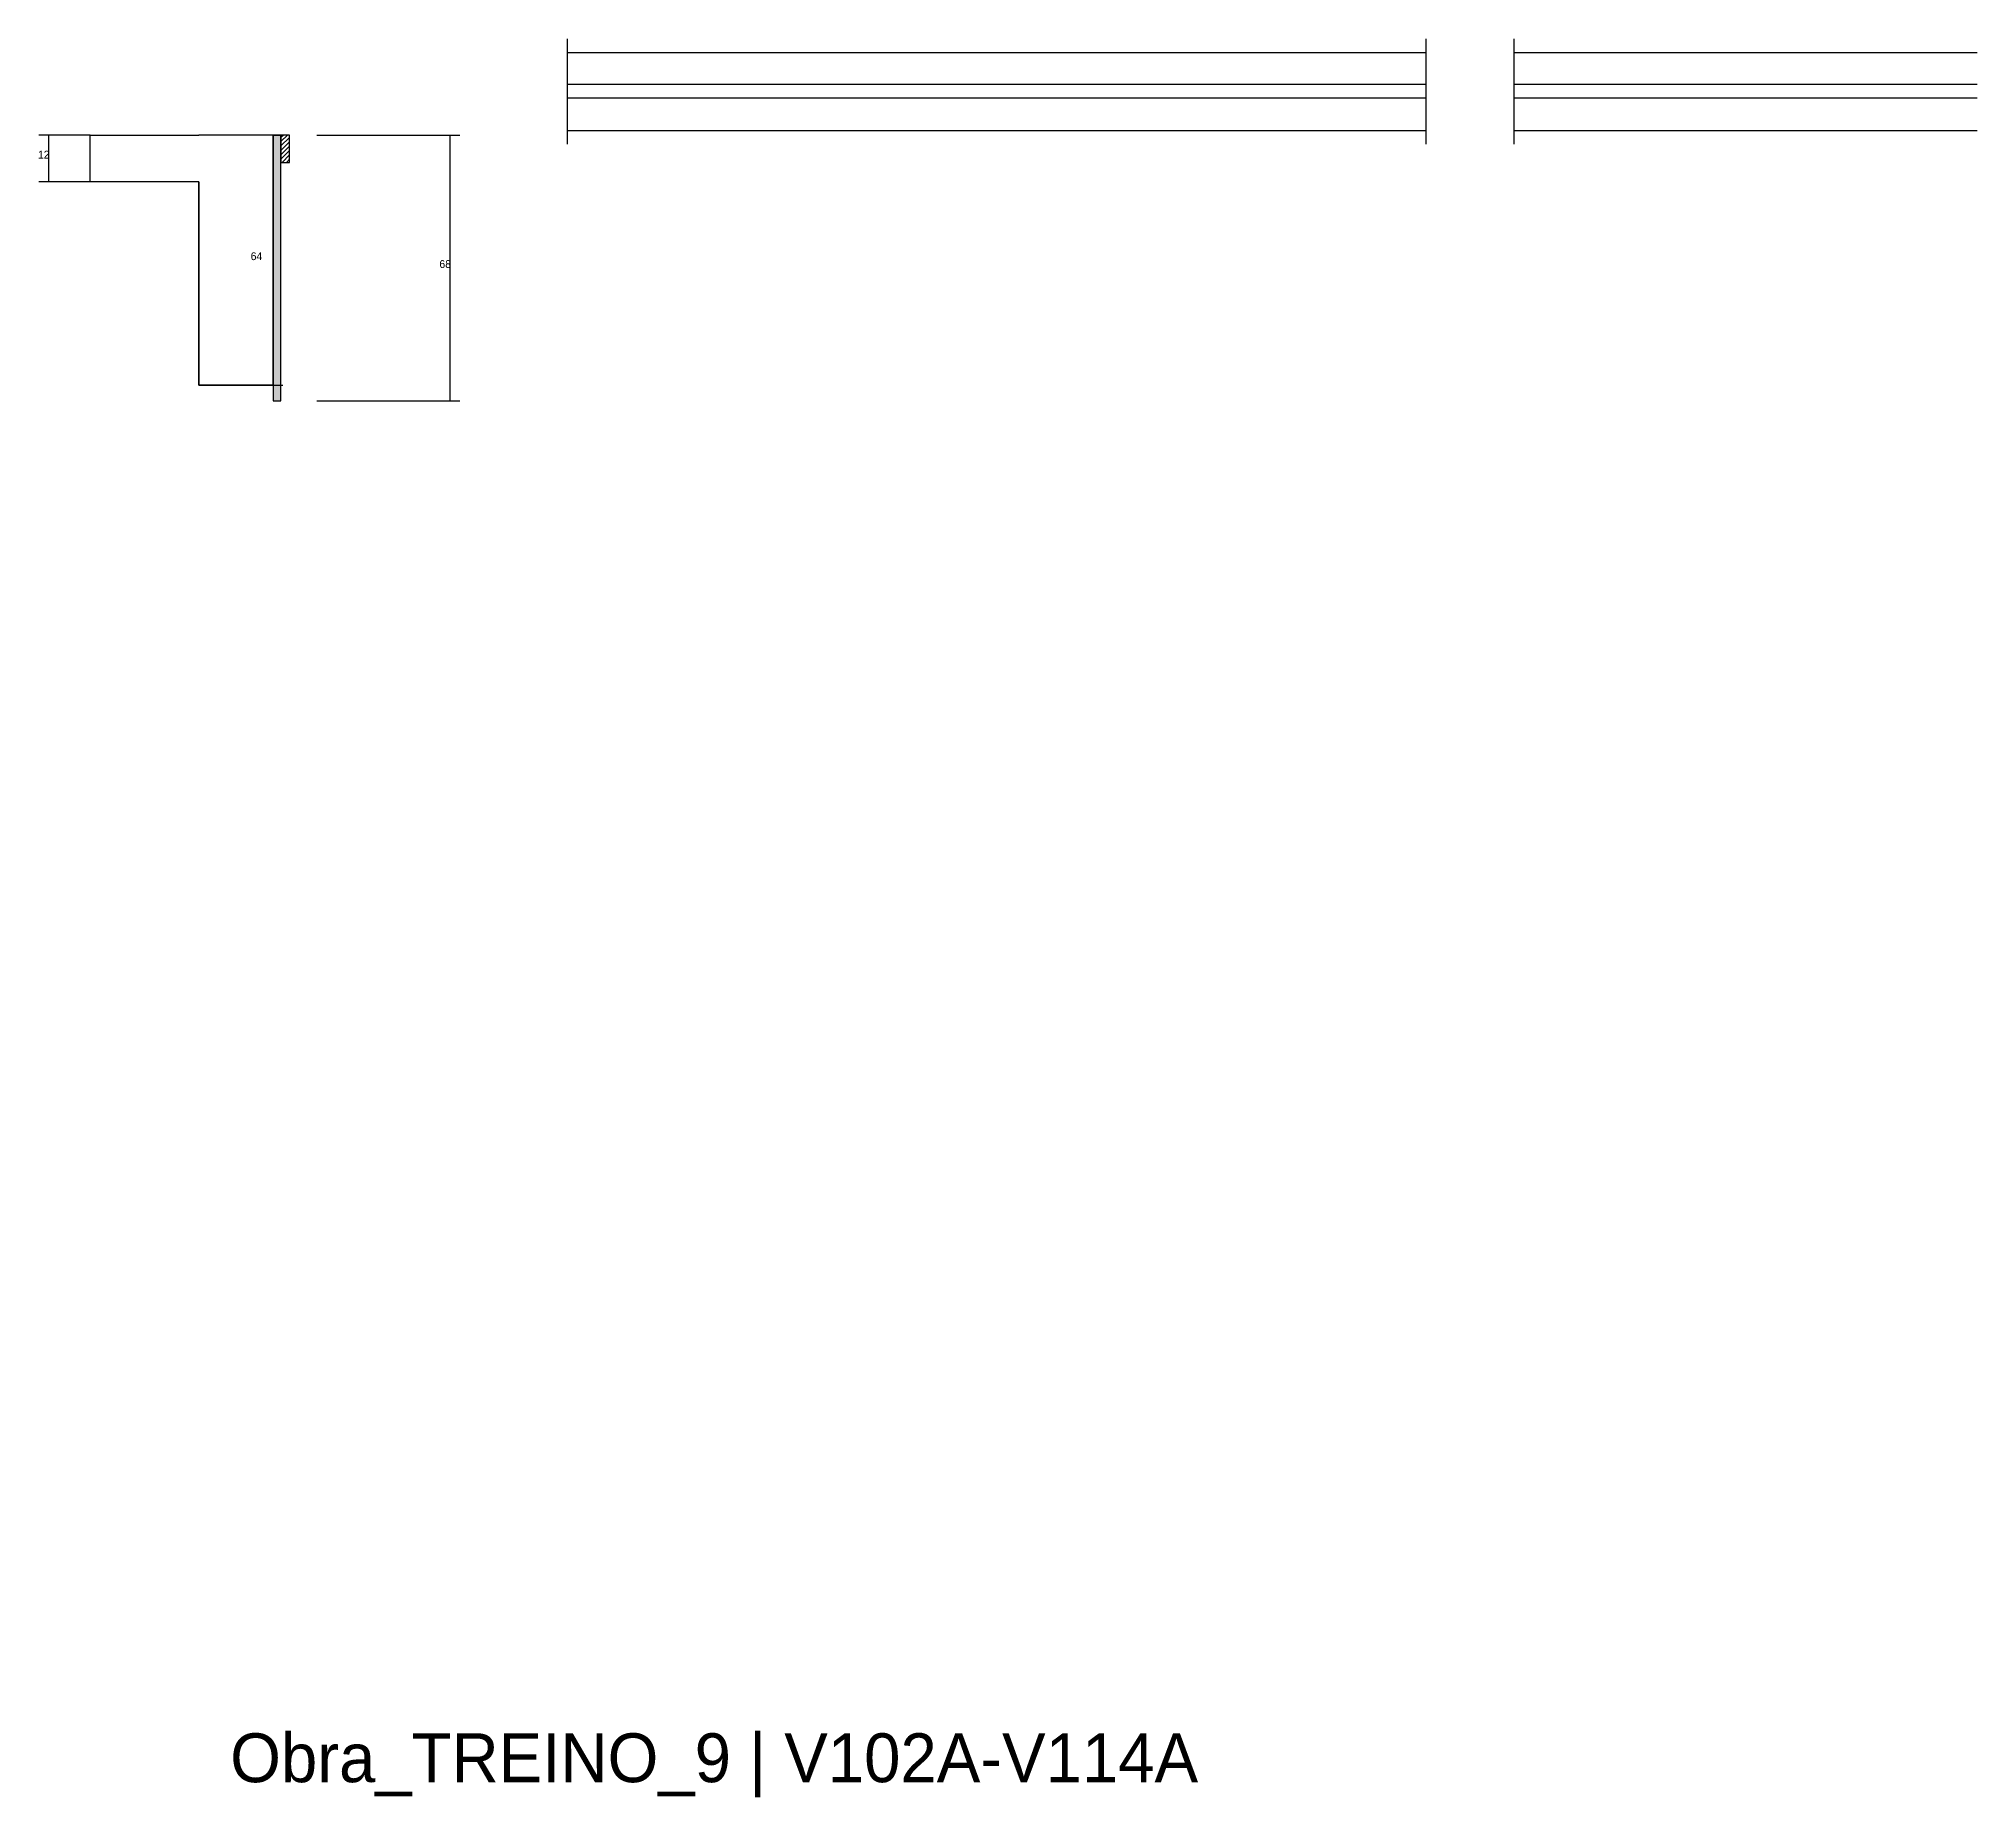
# Model space of a CAD drawing. Header units: metres. Extents: x -65046 to 21926, y -45195 to 1016.
# Drawn here: x 15902 to 16894, y -38618 to -37718 of the extents above; entities that cross this region are included whole.
import ezdxf

# ---------------------------------------------------------------- set-up
doc = ezdxf.new("R2010")
doc.units = ezdxf.units.M
for name, color, linetype in [('CONCRETO', 251, 'Continuous'), ('COTA', 241, 'Continuous'), ('Hachura', 253, 'Continuous'), ('LABEL_ID', 3, 'Continuous'), ('Madeira', 126, 'Continuous'), ('Painéis', 200, 'Continuous'), ('SARR_2.2x7', 40, 'Continuous')]:
    doc.layers.add(name, color=color, linetype=linetype)

msp = doc.modelspace()

# ---------------------------------------------------------------- texts
at = {"layer": 'COTA'}
for s, p in [('12', (15901.6, -37778.9)), ('64', (16010.5, -37830.9)), ('68', (16107.1, -37834.9))]:
    msp.add_text(s, height=4, dxfattribs=at).set_placement(p)
at = {"layer": 'LABEL_ID'}
msp.add_text('Obra_TREINO_9 | V102A-V114A', height=25, dxfattribs=at).set_placement((16000, -38610))

# ---------------------------------------------------------------- hatches: boundary and pattern name
at = {"layer": 'Hachura'}
h = msp.add_hatch(color=8, dxfattribs=at)
h.dxf.hatch_style = 1
h.paths.add_polyline_path([(16026, -37766.9), (16022, -37766.9), (16022, -37766.9), (16022, -37902.9), (16022, -37902.9), (16026, -37902.9), (16026, -37902.9), (16026, -37766.9)])
h = msp.add_hatch(dxfattribs=at)
h.set_pattern_fill('ANSI31', scale=0.5)
h.paths.add_polyline_path([(16030.4, -37766.9), (16026, -37766.9), (16026, -37766.9), (16026, -37780.9), (16026, -37780.9), (16030.4, -37780.9), (16030.4, -37780.9), (16030.4, -37766.9)])

# ---------------------------------------------------------------- linework, layer by layer
at = {"layer": 'CONCRETO'}
for points in [[(16022, -37790.9), (16022, -37790.9), (16022, -37822.9), (16022, -37822.9), (16022, -37894.9), (15984, -37894.9), (15984, -37790.9), (15928.4, -37790.9), (15928.4, -37766.9), (15984, -37766.9)], [(15984, -37790.9), (15984, -37792.9), (15984, -37792.9), (15984, -37894.9), (16022, -37894.9), (16022, -37766.9), (16026, -37766.9), (16026, -37766.9), (15984, -37766.9), (15984, -37766.9)]]:
    msp.add_lwpolyline(points, dxfattribs=at)
at = {"layer": 'COTA'}
for p, q in [((15928.4, -37766.9), (15902.1, -37766.9)), ((15907.1, -37790.9), (15907.1, -37766.9)), ((16022, -37894.9), (16022, -37766.9)), ((16022, -37766.9), (16027, -37766.9)), ((16044.4, -37766.9), (16117.6, -37766.9)), ((16112.6, -37902.9), (16112.6, -37766.9)), ((15928.4, -37790.9), (15902.1, -37790.9)), ((16022, -37894.9), (16027, -37894.9)), ((16044.4, -37902.9), (16117.6, -37902.9))]:
    msp.add_line(p, q, dxfattribs=at)
at = {"layer": 'Madeira'}
msp.add_lwpolyline([(16030.4, -37766.9), (16026, -37766.9), (16026, -37780.9), (16030.4, -37780.9)], close=True, dxfattribs=at)
at = {"layer": 'Painéis'}
msp.add_lwpolyline([(16026, -37766.9), (16022, -37766.9), (16022, -37902.9), (16026, -37902.9)], close=True, dxfattribs=at)
at = {"layer": 'SARR_2.2x7'}
for p, q in [((16172.7, -37771.6), (16172.7, -37717.6)), ((16612.2, -37771.6), (16612.2, -37717.6)), ((16657.4, -37771.6), (16657.4, -37717.6)), ((16172.7, -37724.6), (16409.7, -37724.6)), ((16409.7, -37724.6), (16612.2, -37724.6)), ((16657.4, -37724.6), (16894.4, -37724.6)), ((16172.7, -37740.8), (16409.7, -37740.8)), ((16172.7, -37747.8), (16409.7, -37747.8)), ((16409.7, -37740.8), (16612.2, -37740.8)), ((16409.7, -37747.8), (16612.2, -37747.8)), ((16657.4, -37740.8), (16894.4, -37740.8)), ((16657.4, -37747.8), (16894.4, -37747.8)), ((16172.7, -37764.6), (16409.7, -37764.6)), ((16409.7, -37764.6), (16612.2, -37764.6)), ((16657.4, -37764.6), (16894.4, -37764.6))]:
    msp.add_line(p, q, dxfattribs=at)

msp.set_redraw_order([(e.dxf.handle, doc.entitydb.next_handle()) for e in msp.query("TEXT MTEXT ATTDEF DIMENSION ARC_DIMENSION")])  # texts and dimensions are drawn at this point

doc.saveas('drawing.dxf')
